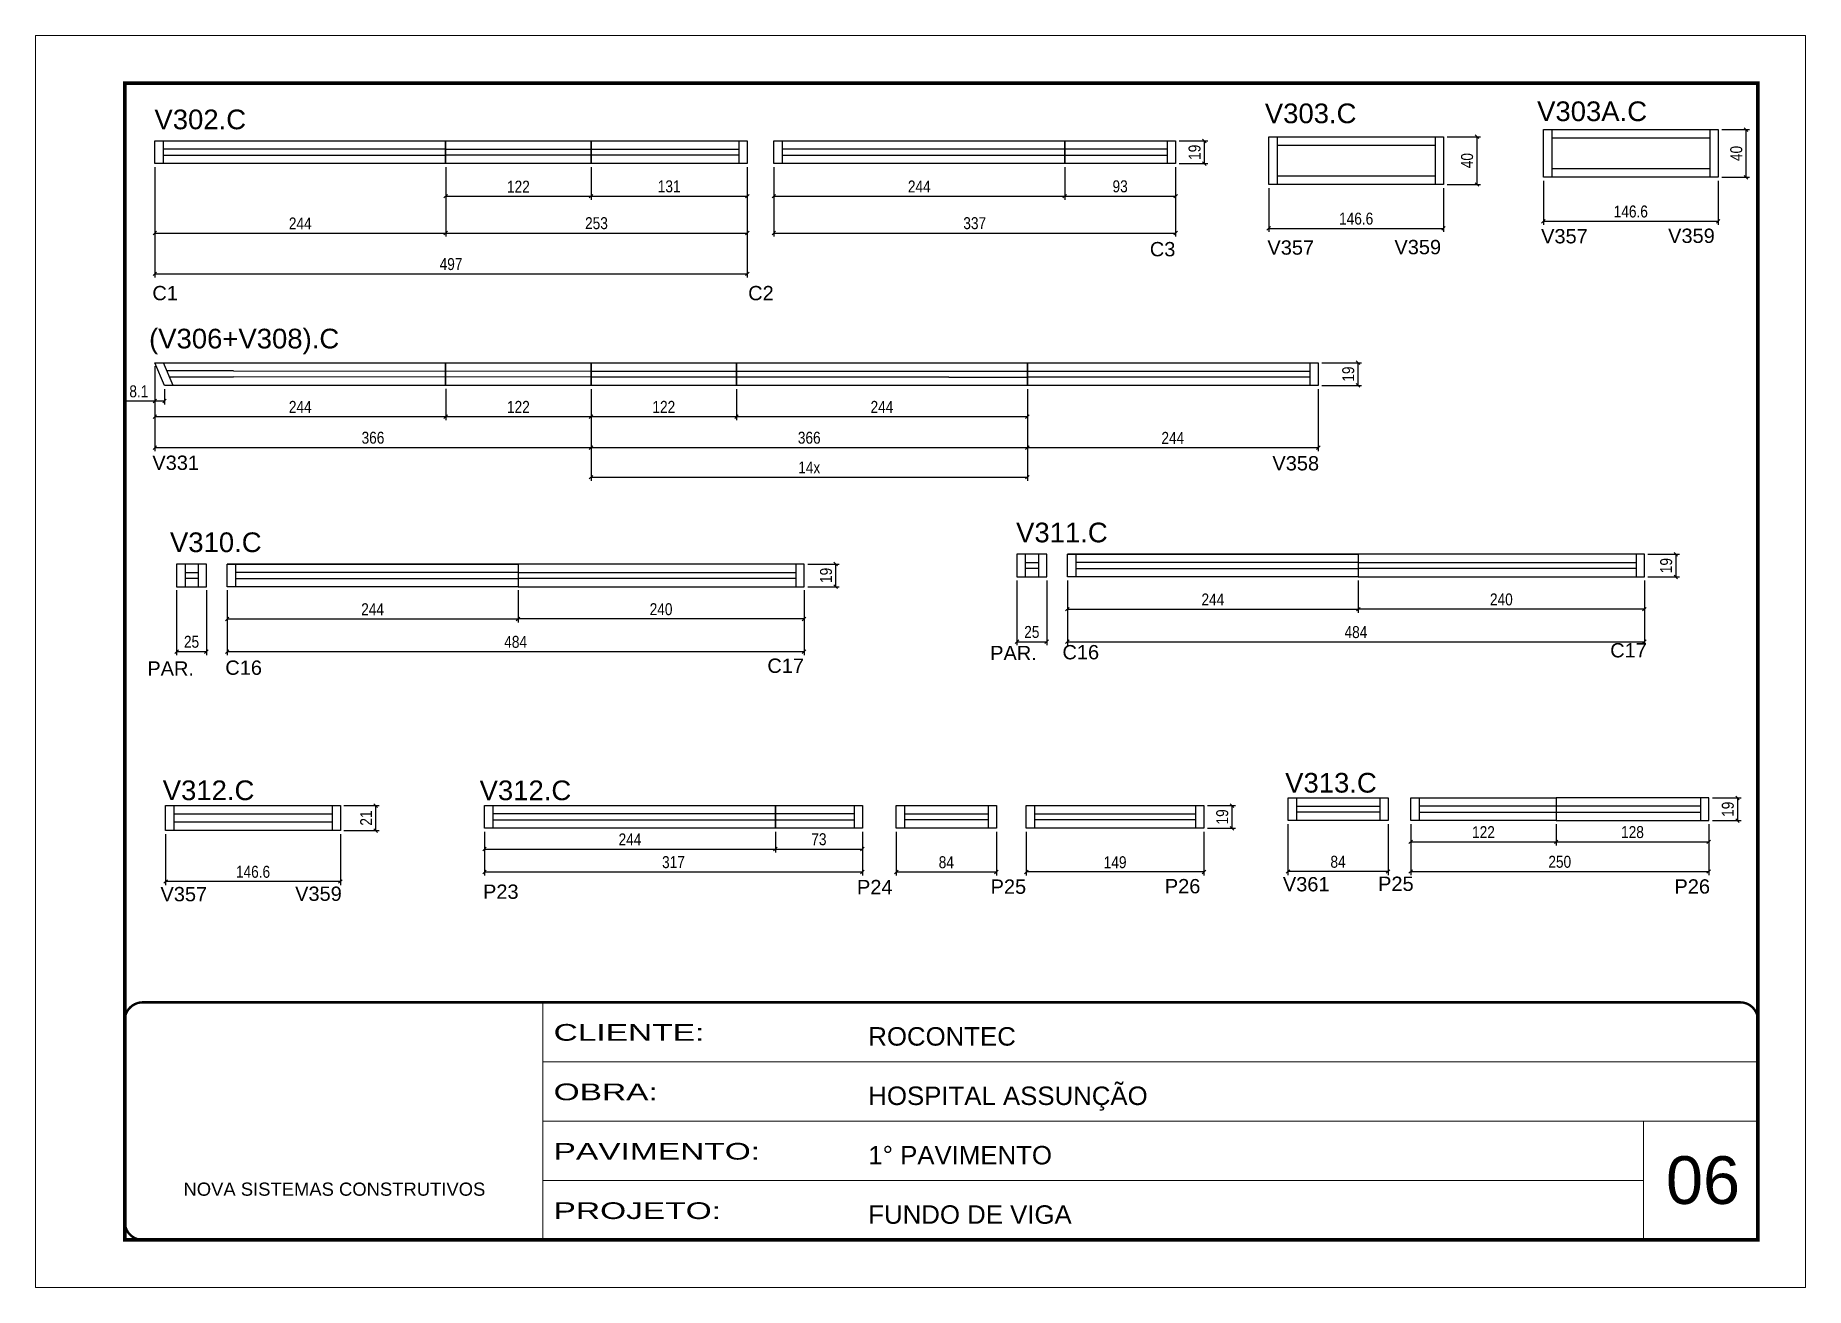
# Model space of a CAD drawing. Extents: x 3090 to 9343, y 762 to 5258.
# Drawn here: x 4688 to 6173, y 3059 to 4109 of the extents above; entities that cross this region are included whole.
import ezdxf

# ---------------------------------------------------------------- set-up
doc = ezdxf.new("R2010")
doc.units = 0
doc.linetypes.add('CONTINUO', pattern=[0])
doc.linetypes.add('DASHED', pattern=[0.75, 0.5, -0.25])
doc.layers.add('00 - FELIPE', color=2, linetype='Continuous', plot=False)
for name, color, linetype in [('5', 5, 'Continuous'), ('COTA', 241, 'Continuous'), ('NOMENCLATURA', 7, 'Continuous'), ('Painéis', 200, 'Continuous'), ('SARR_2.2x7', 40, 'Continuous')]:
    doc.layers.add(name, color=color, linetype=linetype)
for name, color, linetype, lineweight in [('CARIMBO', 255, 'Continuous', 9), ('Escoras', 2, 'Continuous', 25), ('Folhas', 255, 'Continuous', 9), ('Romaneio', 3, 'Continuous', 13), ('SARRAFO DE PRESSAO', 251, 'DASHED', 9)]:
    doc.layers.add(name, color=color, linetype=linetype, lineweight=lineweight)
doc.styles.add('ARIAL', font='arial.ttf')
doc.styles.add('COTA TECNICA', font='techl___.ttf', dxfattribs={"height": 10})
doc.styles.add('COTA TECNICA-50', font='techl___.ttf', dxfattribs={"height": 10})
doc.styles.get("Standard").update_dxf_attribs({"font": 'arial.ttf'})
doc.styles.add('Tecnologia', font='')
doc.styles.get('Tecnologia').set_extended_font_data('Forgotten Futurist')
doc.dimstyles.new('COTA PAINEL-50', dxfattribs={"dimtxt": 10, "dimasz": 3, "dimexe": 3, "dimexo": 3, "dimgap": 3, "dimtad": 1, "dimdec": 1, "dimzin": 12, "dimdsep": 46, "dimtxsty": 'COTA TECNICA-50', "dimblk1": 'OBLIQUE', "dimblk2": 'OBLIQUE', "dimsah": 1, "dimcen": 0.9, "dimclrd": 4, "dimclre": 4, "dimclrt": 240, "dimadec": 1, "dimazin": 3, "dimtfac": 1, "dimtdec": 1, "dimtmove": 0, "dimatfit": 3, "dimfxl": 1, "dimtolj": 1, "dimtzin": 12, "dimarcsym": 0})
doc.dimstyles.new('PAINEL', dxfattribs={"dimtxt": 10, "dimasz": 3, "dimexe": 3, "dimexo": 3, "dimgap": 3, "dimtad": 1, "dimdec": 1, "dimzin": 12, "dimdsep": 46, "dimtxsty": 'COTA TECNICA', "dimblk1": 'OBLIQUE', "dimblk2": 'OBLIQUE', "dimsah": 1, "dimcen": 0.9, "dimclrd": 4, "dimclre": 4, "dimclrt": 240, "dimadec": 1, "dimazin": 3, "dimtfac": 1, "dimtdec": 1, "dimtmove": 0, "dimatfit": 3, "dimfxl": 1, "dimtolj": 1, "dimtzin": 12, "dimarcsym": 0})

msp = doc.modelspace()

# ---------------------------------------------------------------- texts
at = {"layer": '5', "linetype": 'Continuous'}
for s, p in [('C3', (5623.32, 3923.87)), ('V357', (5721.96, 3925.26)), ('V359', (5828.5, 3925.62)), ('V357', (5951.55, 3934.73)), ('V359', (6058.1, 3935.09)), ('C1', (4786.54, 3887.03)), ('C2', (5286.37, 3887.03)), ('V331', (4786.54, 3744.77)), ('V358', (5726.14, 3744.33)), ('PAR.', (5489.39, 3585.22)), ('C16', (5550.02, 3585.91)), ('C17', (6009.52, 3587.54)), ('PAR.', (4782.33, 3572.24)), ('C16', (4847.73, 3572.93)), ('C17', (5302.46, 3574.57)), ('P24', (5377.65, 3388.96)), ('P25', (5489.74, 3389.31)), ('P26', (5635.88, 3389.71)), ('V361', (5734.93, 3391.35)), ('P25', (5814.8, 3391.72)), ('P26', (6063.41, 3389.48)), ('V357', (4793.35, 3383.03)), ('V359', (4906.31, 3383.39)), ('P23', (5063.92, 3385.1))]:
    msp.add_text(s, height=12, rotation=359.99996, dxfattribs=at).set_placement(p)
at = {"layer": 'CARIMBO', "style": 'ARIAL'}
msp.add_text('06', height=40, dxfattribs=at).set_placement((6056.29, 3129.25))
at = {"layer": 'NOMENCLATURA', "linetype": 'Continuous'}
for s, p in [('V302.C', (4788.29, 4030.41)), ('V303.C', (5719.78, 4035.49)), ('V303A.C', (5948.2, 4037.25)), ('(V306+V308).C', (4783.78, 3846.63)), ('V311.C', (5511.12, 3684.04)), ('V310.C', (4801.31, 3675.84)), ('V313.C', (5736.84, 3474.17)), ('V312.C', (4795.25, 3467.85)), ('V312.C', (5061.06, 3467.81))]:
    msp.add_text(s, height=16.5, dxfattribs=at).set_placement(p)

# ---------------------------------------------------------------- blocks, each defined once
blk = doc.blocks.new('9999999999')
at = {"color": 30, "linetype": 'CONTINUO'}
for p, q in [((98564.6, 34230.2), (98564.6, 34429.4)), ((98564.6, 34379.6), (99584, 34379.6)), ((98564.6, 34329.8), (99488, 34329.8)), ((99584, 34329.8), (99488, 34329.8)), ((99488, 34329.8), (99488, 34230.2)), ((98564.6, 34280), (99488, 34280))]:
    blk.add_line(p, q, dxfattribs=at)
at = {"color": 30, "linetype": 'CONTINUO', "const_width": 2}
blk.add_lwpolyline([(99584, 34230.2), (99584, 34414.4, 0.414214), (99569, 34429.4), (98229, 34429.4, 0.414214), (98214, 34414.4), (98214, 34245.2, 0.414214), (98229, 34230.2), (99584, 34230.2)], format="xyb", dxfattribs=at)
at = {"layer": 'Folhas'}
blk.add_lwpolyline([(98139, 34190.2), (99624, 34190.2), (99624, 35240.2), (98139, 35240.2)], close=True, dxfattribs=at)
at = {"layer": 'Folhas', "color": 30, "const_width": 3}
blk.add_lwpolyline([(98214, 34230.2), (99584, 34230.2), (99584, 35200.2), (98214, 35200.2)], close=True, dxfattribs=at)
at = {"color": 7, "linetype": 'Continuous', "ltscale": 5, "style": 'ARIAL'}
for s, height, p in [('ROCONTEC', 15.48, (98837.7, 34393.1)), ('HOSPITAL ASSUNÇÃO', 15.483, (98837.7, 34343.3)), ('1° PAVIMENTO', 15.483, (98837.7, 34293.5)), ('NOVA SISTEMAS CONSTRUTIVOS', 11.059, (98263.2, 34267.2)), ('FUNDO DE VIGA', 15.483, (98837.7, 34243.7))]:
    blk.add_text(s, height=height, dxfattribs=at).set_placement(p)
at = {"layer": 'Folhas', "color": 7, "style": 'Tecnologia', "width": 1.5}
for s, p in [('CLIENTE:', (98573.7, 34397.2)), ('OBRA:', (98573.7, 34347.3)), ('PAVIMENTO:', (98573.7, 34297.5)), ('PROJETO:', (98573.7, 34247.7))]:
    blk.add_text(s, height=14, dxfattribs=at).set_placement(p)
blk = doc.blocks.new('_Oblique')
at = {"color": 0, "linetype": 'ByBlock', "lineweight": -2}
blk.add_line((-0.5, -0.5), (0.5, 0.5), dxfattribs=at)
blk = doc.blocks.new('*D256')
at = {"layer": 'COTA', "color": 4, "linetype": 'ByBlock', "lineweight": -2, "transparency": 16777216}
for p, q in [((5093.3, 3643.8), (5093.3, 3616.8)), ((5333.3, 3643.8), (5333.3, 3616.8)), ((5333.3, 3619.8), (5093.3, 3619.8))]:
    blk.add_line(p, q, dxfattribs=at)
at = {"layer": 'Defpoints', "color": 0, "linetype": 'ByBlock', "transparency": 16777216}
for p in [(5093.3, 3646.8), (5333.3, 3646.8), (5093.3, 3619.8)]:
    blk.add_point(p, dxfattribs=at)
at = {"layer": 'COTA', "color": 4, "linetype": 'ByBlock', "lineweight": -2, "transparency": 16777216, "xscale": 3, "yscale": 3, "zscale": 3, "rotation": 180}
blk.add_blockref('_Oblique', (5093.3, 3619.8), dxfattribs=at)
at = {"layer": 'COTA', "color": 4, "linetype": 'ByBlock', "lineweight": -2, "transparency": 16777216, "xscale": 3, "yscale": 3, "zscale": 3}
blk.add_blockref('_Oblique', (5333.3, 3619.8), dxfattribs=at)
at = {"layer": 'COTA', "color": 240, "linetype": 'ByBlock', "transparency": 16777216, "insert": (5213.3, 3627.9), "char_height": 10, "attachment_point": 5, "style": 'COTA TECNICA-50'}
blk.add_mtext('\\A1;240', dxfattribs=at)
blk = doc.blocks.new('*D257')
at = {"layer": 'COTA', "color": 4, "linetype": 'ByBlock', "lineweight": -2, "transparency": 16777216}
for p, q in [((4849.3, 3643.8), (4849.3, 3616.8)), ((5093.3, 3643.8), (5093.3, 3616.8)), ((4849.3, 3619.8), (5093.3, 3619.8))]:
    blk.add_line(p, q, dxfattribs=at)
at = {"layer": 'Defpoints', "color": 0, "linetype": 'ByBlock', "transparency": 16777216}
for p in [(4849.3, 3646.8), (5093.3, 3646.8), (5093.3, 3619.8)]:
    blk.add_point(p, dxfattribs=at)
at = {"layer": 'COTA', "color": 4, "linetype": 'ByBlock', "lineweight": -2, "transparency": 16777216, "xscale": 3, "yscale": 3, "zscale": 3, "rotation": 180}
blk.add_blockref('_Oblique', (4849.3, 3619.8), dxfattribs=at)
at = {"layer": 'COTA', "color": 4, "linetype": 'ByBlock', "lineweight": -2, "transparency": 16777216, "xscale": 3, "yscale": 3, "zscale": 3}
blk.add_blockref('_Oblique', (5093.3, 3619.8), dxfattribs=at)
at = {"layer": 'COTA', "color": 240, "linetype": 'ByBlock', "transparency": 16777216, "insert": (4971.3, 3627.9), "char_height": 10, "attachment_point": 5, "style": 'COTA TECNICA-50'}
blk.add_mtext('\\A1;244', dxfattribs=at)
blk = doc.blocks.new('*D258')
at = {"layer": 'Defpoints', "color": 0, "linetype": 'ByBlock', "transparency": 16777216}
for p in [(5333.3, 3665.8), (5333.3, 3646.8), (5359.7, 3646.8)]:
    blk.add_point(p, dxfattribs=at)
at = {"layer": 'Romaneio', "color": 4, "linetype": 'ByBlock', "lineweight": -2, "transparency": 16777216}
for p, q in [((5336.3, 3665.8), (5362.7, 3665.8)), ((5359.7, 3665.8), (5359.7, 3646.8)), ((5336.3, 3646.8), (5362.7, 3646.8))]:
    blk.add_line(p, q, dxfattribs=at)
at = {"layer": 'Romaneio', "color": 4, "linetype": 'ByBlock', "lineweight": -2, "transparency": 16777216, "xscale": 3, "yscale": 3, "zscale": 3}
for p, rotation in [((5359.7, 3665.8), 90), ((5359.7, 3646.8), 270)]:
    blk.add_blockref('_Oblique', p, dxfattribs=dict(at, rotation=rotation))
at = {"layer": 'Romaneio', "color": 240, "linetype": 'ByBlock', "transparency": 16777216, "insert": (5351.7, 3656.3), "char_height": 10, "attachment_point": 5, "rotation": 90, "style": 'COTA TECNICA-50'}
blk.add_mtext('\\A1;19', dxfattribs=at)
blk = doc.blocks.new('*D259')
at = {"layer": 'COTA', "color": 4, "linetype": 'ByBlock', "lineweight": -2, "transparency": 16777216}
for p, q in [((5798.2, 3652), (5798.2, 3625)), ((6038.2, 3652), (6038.2, 3625)), ((6038.2, 3628), (5798.2, 3628))]:
    blk.add_line(p, q, dxfattribs=at)
at = {"layer": 'Defpoints', "color": 0, "linetype": 'ByBlock', "transparency": 16777216}
for p in [(5798.2, 3655), (6038.2, 3655), (5798.2, 3628)]:
    blk.add_point(p, dxfattribs=at)
at = {"layer": 'COTA', "color": 4, "linetype": 'ByBlock', "lineweight": -2, "transparency": 16777216, "xscale": 3, "yscale": 3, "zscale": 3, "rotation": 180}
blk.add_blockref('_Oblique', (5798.2, 3628), dxfattribs=at)
at = {"layer": 'COTA', "color": 4, "linetype": 'ByBlock', "lineweight": -2, "transparency": 16777216, "xscale": 3, "yscale": 3, "zscale": 3}
blk.add_blockref('_Oblique', (6038.2, 3628), dxfattribs=at)
at = {"layer": 'COTA', "color": 240, "linetype": 'ByBlock', "transparency": 16777216, "insert": (5918.2, 3636.1), "char_height": 10, "attachment_point": 5, "style": 'COTA TECNICA-50'}
blk.add_mtext('\\A1;240', dxfattribs=at)
blk = doc.blocks.new('*D260')
at = {"layer": 'COTA', "color": 4, "linetype": 'ByBlock', "lineweight": -2, "transparency": 16777216}
for p, q in [((5554.2, 3652), (5554.2, 3625)), ((5798.2, 3652), (5798.2, 3625)), ((5554.2, 3628), (5798.2, 3628))]:
    blk.add_line(p, q, dxfattribs=at)
at = {"layer": 'Defpoints', "color": 0, "linetype": 'ByBlock', "transparency": 16777216}
for p in [(5554.2, 3655), (5798.2, 3655), (5798.2, 3628)]:
    blk.add_point(p, dxfattribs=at)
at = {"layer": 'COTA', "color": 4, "linetype": 'ByBlock', "lineweight": -2, "transparency": 16777216, "xscale": 3, "yscale": 3, "zscale": 3, "rotation": 180}
blk.add_blockref('_Oblique', (5554.2, 3628), dxfattribs=at)
at = {"layer": 'COTA', "color": 4, "linetype": 'ByBlock', "lineweight": -2, "transparency": 16777216, "xscale": 3, "yscale": 3, "zscale": 3}
blk.add_blockref('_Oblique', (5798.2, 3628), dxfattribs=at)
at = {"layer": 'COTA', "color": 240, "linetype": 'ByBlock', "transparency": 16777216, "insert": (5676.2, 3636.1), "char_height": 10, "attachment_point": 5, "style": 'COTA TECNICA-50'}
blk.add_mtext('\\A1;244', dxfattribs=at)
blk = doc.blocks.new('*D261')
at = {"layer": 'Defpoints', "color": 0, "linetype": 'ByBlock', "transparency": 16777216}
for p in [(6038.2, 3674), (6038.2, 3655), (6064.6, 3655)]:
    blk.add_point(p, dxfattribs=at)
at = {"layer": 'Romaneio', "color": 4, "linetype": 'ByBlock', "lineweight": -2, "transparency": 16777216}
for p, q in [((6041.2, 3674), (6067.6, 3674)), ((6064.6, 3674), (6064.6, 3655)), ((6041.2, 3655), (6067.6, 3655))]:
    blk.add_line(p, q, dxfattribs=at)
at = {"layer": 'Romaneio', "color": 4, "linetype": 'ByBlock', "lineweight": -2, "transparency": 16777216, "xscale": 3, "yscale": 3, "zscale": 3}
for p, rotation in [((6064.6, 3674), 90), ((6064.6, 3655), 270)]:
    blk.add_blockref('_Oblique', p, dxfattribs=dict(at, rotation=rotation))
at = {"layer": 'Romaneio', "color": 240, "linetype": 'ByBlock', "transparency": 16777216, "insert": (6056.5, 3664.5), "char_height": 10, "attachment_point": 5, "rotation": 90, "style": 'COTA TECNICA-50'}
blk.add_mtext('\\A1;19', dxfattribs=at)
blk = doc.blocks.new('*D207')
at = {"layer": 'Defpoints', "color": 0, "linetype": 'ByBlock', "transparency": 16777216}
for p in [(4849.3, 3646.8), (5333.3, 3646.8), (5333.3, 3592.4)]:
    blk.add_point(p, dxfattribs=at)
at = {"layer": 'Romaneio', "color": 4, "linetype": 'ByBlock', "lineweight": -2, "transparency": 16777216}
for p, q in [((4849.3, 3643.8), (4849.3, 3589.4)), ((5333.3, 3643.8), (5333.3, 3589.4)), ((4849.3, 3592.4), (5333.3, 3592.4))]:
    blk.add_line(p, q, dxfattribs=at)
at = {"layer": 'Romaneio', "color": 4, "linetype": 'ByBlock', "lineweight": -2, "transparency": 16777216, "xscale": 3, "yscale": 3, "zscale": 3, "rotation": 180}
blk.add_blockref('_Oblique', (4849.3, 3592.4), dxfattribs=at)
at = {"layer": 'Romaneio', "color": 4, "linetype": 'ByBlock', "lineweight": -2, "transparency": 16777216, "xscale": 3, "yscale": 3, "zscale": 3}
blk.add_blockref('_Oblique', (5333.3, 3592.4), dxfattribs=at)
at = {"layer": 'Romaneio', "color": 240, "linetype": 'ByBlock', "transparency": 16777216, "insert": (5091.3, 3600.5), "char_height": 10, "attachment_point": 5, "style": 'COTA TECNICA-50'}
blk.add_mtext('\\A1;484', dxfattribs=at)
blk = doc.blocks.new('*D31')
at = {"layer": 'Defpoints', "color": 0, "linetype": 'ByBlock', "transparency": 16777216}
for p in [(5554.2, 3655), (6038.2, 3655), (6038.2, 3600.7)]:
    blk.add_point(p, dxfattribs=at)
at = {"layer": 'Romaneio', "color": 4, "linetype": 'ByBlock', "lineweight": -2, "transparency": 16777216}
for p, q in [((5554.2, 3652), (5554.2, 3597.7)), ((6038.2, 3652), (6038.2, 3597.7)), ((5554.2, 3600.7), (6038.2, 3600.7))]:
    blk.add_line(p, q, dxfattribs=at)
at = {"layer": 'Romaneio', "color": 4, "linetype": 'ByBlock', "lineweight": -2, "transparency": 16777216, "xscale": 3, "yscale": 3, "zscale": 3, "rotation": 180}
blk.add_blockref('_Oblique', (5554.2, 3600.7), dxfattribs=at)
at = {"layer": 'Romaneio', "color": 4, "linetype": 'ByBlock', "lineweight": -2, "transparency": 16777216, "xscale": 3, "yscale": 3, "zscale": 3}
blk.add_blockref('_Oblique', (6038.2, 3600.7), dxfattribs=at)
at = {"layer": 'Romaneio', "color": 240, "linetype": 'ByBlock', "transparency": 16777216, "insert": (5796.2, 3608.7), "char_height": 10, "attachment_point": 5, "style": 'COTA TECNICA-50'}
blk.add_mtext('\\A1;484', dxfattribs=at)
blk = doc.blocks.new('*D218')
at = {"layer": 'Defpoints', "color": 0, "linetype": 'ByBlock', "transparency": 16777216}
for p in [(5842.2, 3450.7), (6092.2, 3450.7), (6092.2, 3408)]:
    blk.add_point(p, dxfattribs=at)
at = {"layer": 'Romaneio', "color": 4, "linetype": 'ByBlock', "lineweight": -2, "transparency": 16777216}
for p, q in [((5842.2, 3447.7), (5842.2, 3405)), ((6092.2, 3447.7), (6092.2, 3405)), ((5842.2, 3408), (6092.2, 3408))]:
    blk.add_line(p, q, dxfattribs=at)
at = {"layer": 'Romaneio', "color": 4, "linetype": 'ByBlock', "lineweight": -2, "transparency": 16777216, "xscale": 3, "yscale": 3, "zscale": 3, "rotation": 180}
blk.add_blockref('_Oblique', (5842.2, 3408), dxfattribs=at)
at = {"layer": 'Romaneio', "color": 4, "linetype": 'ByBlock', "lineweight": -2, "transparency": 16777216, "xscale": 3, "yscale": 3, "zscale": 3}
blk.add_blockref('_Oblique', (6092.2, 3408), dxfattribs=at)
at = {"layer": 'Romaneio', "color": 240, "linetype": 'ByBlock', "transparency": 16777216, "insert": (5967.2, 3416.1), "char_height": 10, "attachment_point": 5, "style": 'COTA TECNICA-50'}
blk.add_mtext('\\A1;250', dxfattribs=at)
blk = doc.blocks.new('*D219')
at = {"layer": 'Defpoints', "color": 0, "linetype": 'ByBlock', "transparency": 16777216}
for p in [(5842.2, 3450.7), (5964.2, 3450.7), (5964.2, 3432.9)]:
    blk.add_point(p, dxfattribs=at)
at = {"layer": 'Romaneio', "color": 4, "linetype": 'ByBlock', "lineweight": -2, "transparency": 16777216}
for p, q in [((5842.2, 3447.7), (5842.2, 3429.9)), ((5964.2, 3447.7), (5964.2, 3429.9)), ((5842.2, 3432.9), (5964.2, 3432.9))]:
    blk.add_line(p, q, dxfattribs=at)
at = {"layer": 'Romaneio', "color": 4, "linetype": 'ByBlock', "lineweight": -2, "transparency": 16777216, "xscale": 3, "yscale": 3, "zscale": 3}
for p, rotation in [((5842.2, 3432.9), 180.0000727987055), ((5964.2, 3432.9), 7.279870543824064e-05)]:
    blk.add_blockref('_Oblique', p, dxfattribs=dict(at, rotation=rotation))
at = {"layer": 'Romaneio', "color": 240, "linetype": 'ByBlock', "transparency": 16777216, "insert": (5903.2, 3441), "char_height": 10, "attachment_point": 5, "rotation": 0.0001, "style": 'COTA TECNICA-50'}
blk.add_mtext('\\A1;122', dxfattribs=at)
blk = doc.blocks.new('*D220')
at = {"layer": 'Defpoints', "color": 0, "linetype": 'ByBlock', "transparency": 16777216}
for p in [(5964.2, 3450.7), (6092.2, 3450.7), (6092.2, 3432.9)]:
    blk.add_point(p, dxfattribs=at)
at = {"layer": 'Romaneio', "color": 4, "linetype": 'ByBlock', "lineweight": -2, "transparency": 16777216}
for p, q in [((5964.2, 3447.7), (5964.2, 3429.9)), ((6092.2, 3447.7), (6092.2, 3429.9)), ((5964.2, 3432.9), (6092.2, 3432.9))]:
    blk.add_line(p, q, dxfattribs=at)
at = {"layer": 'Romaneio', "color": 4, "linetype": 'ByBlock', "lineweight": -2, "transparency": 16777216, "xscale": 3, "yscale": 3, "zscale": 3, "rotation": 180}
blk.add_blockref('_Oblique', (5964.2, 3432.9), dxfattribs=at)
at = {"layer": 'Romaneio', "color": 4, "linetype": 'ByBlock', "lineweight": -2, "transparency": 16777216, "xscale": 3, "yscale": 3, "zscale": 3}
blk.add_blockref('_Oblique', (6092.2, 3432.9), dxfattribs=at)
at = {"layer": 'Romaneio', "color": 240, "linetype": 'ByBlock', "transparency": 16777216, "insert": (6028.2, 3441), "char_height": 10, "attachment_point": 5, "style": 'COTA TECNICA-50'}
blk.add_mtext('\\A1;128', dxfattribs=at)
blk = doc.blocks.new('*D224')
at = {"layer": 'Defpoints', "color": 0, "linetype": 'ByBlock', "transparency": 16777216}
for p in [(5739.2, 3450.7), (5823.2, 3450.7), (5739.2, 3408)]:
    blk.add_point(p, dxfattribs=at)
at = {"layer": 'Romaneio', "color": 4, "linetype": 'ByBlock', "lineweight": -2, "transparency": 16777216}
for p, q in [((5739.2, 3447.7), (5739.2, 3405)), ((5823.2, 3447.7), (5823.2, 3405)), ((5823.2, 3408), (5739.2, 3408))]:
    blk.add_line(p, q, dxfattribs=at)
at = {"layer": 'Romaneio', "color": 4, "linetype": 'ByBlock', "lineweight": -2, "transparency": 16777216, "xscale": 3, "yscale": 3, "zscale": 3}
for p, rotation in [((5739.2, 3408), 180.0000000217672), ((5823.2, 3408), 2.176722802005315e-08)]:
    blk.add_blockref('_Oblique', p, dxfattribs=dict(at, rotation=rotation))
at = {"layer": 'Romaneio', "color": 240, "linetype": 'ByBlock', "transparency": 16777216, "insert": (5781.2, 3416.1), "char_height": 10, "attachment_point": 5, "rotation": 0, "style": 'COTA TECNICA-50'}
blk.add_mtext('\\A1;84', dxfattribs=at)
blk = doc.blocks.new('*D225')
at = {"layer": 'Defpoints', "color": 0, "linetype": 'ByBlock', "transparency": 16777216}
for p in [(5065.2, 3444.3), (5382.2, 3444.3), (5382.2, 3407.6)]:
    blk.add_point(p, dxfattribs=at)
at = {"layer": 'Romaneio', "color": 4, "linetype": 'ByBlock', "lineweight": -2, "transparency": 16777216}
for p, q in [((5065.2, 3441.3), (5065.2, 3404.6)), ((5382.2, 3441.3), (5382.2, 3404.6)), ((5065.2, 3407.6), (5382.2, 3407.6))]:
    blk.add_line(p, q, dxfattribs=at)
at = {"layer": 'Romaneio', "color": 4, "linetype": 'ByBlock', "lineweight": -2, "transparency": 16777216, "xscale": 3, "yscale": 3, "zscale": 3, "rotation": 180}
blk.add_blockref('_Oblique', (5065.2, 3407.6), dxfattribs=at)
at = {"layer": 'Romaneio', "color": 4, "linetype": 'ByBlock', "lineweight": -2, "transparency": 16777216, "xscale": 3, "yscale": 3, "zscale": 3}
blk.add_blockref('_Oblique', (5382.2, 3407.6), dxfattribs=at)
at = {"layer": 'Romaneio', "color": 240, "linetype": 'ByBlock', "transparency": 16777216, "insert": (5223.7, 3415.8), "char_height": 10, "attachment_point": 5, "style": 'COTA TECNICA-50'}
blk.add_mtext('\\A1;317', dxfattribs=at)
blk = doc.blocks.new('*D226')
at = {"layer": 'Defpoints', "color": 0, "linetype": 'ByBlock', "transparency": 16777216}
for p in [(5065.2, 3444.3), (5309.2, 3444.3), (5309.2, 3426.8)]:
    blk.add_point(p, dxfattribs=at)
at = {"layer": 'Romaneio', "color": 4, "linetype": 'ByBlock', "lineweight": -2, "transparency": 16777216}
for p, q in [((5065.2, 3441.3), (5065.2, 3423.8)), ((5309.2, 3441.3), (5309.2, 3423.8)), ((5065.2, 3426.8), (5309.2, 3426.8))]:
    blk.add_line(p, q, dxfattribs=at)
at = {"layer": 'Romaneio', "color": 4, "linetype": 'ByBlock', "lineweight": -2, "transparency": 16777216, "xscale": 3, "yscale": 3, "zscale": 3, "rotation": 180}
blk.add_blockref('_Oblique', (5065.2, 3426.8), dxfattribs=at)
at = {"layer": 'Romaneio', "color": 4, "linetype": 'ByBlock', "lineweight": -2, "transparency": 16777216, "xscale": 3, "yscale": 3, "zscale": 3}
blk.add_blockref('_Oblique', (5309.2, 3426.8), dxfattribs=at)
at = {"layer": 'Romaneio', "color": 240, "linetype": 'ByBlock', "transparency": 16777216, "insert": (5187.2, 3434.9), "char_height": 10, "attachment_point": 5, "style": 'COTA TECNICA-50'}
blk.add_mtext('\\A1;244', dxfattribs=at)
blk = doc.blocks.new('*D227')
at = {"layer": 'Defpoints', "color": 0, "linetype": 'ByBlock', "transparency": 16777216}
for p in [(5309.2, 3444.3), (5382.2, 3444.3), (5382.2, 3426.8)]:
    blk.add_point(p, dxfattribs=at)
at = {"layer": 'Romaneio', "color": 4, "linetype": 'ByBlock', "lineweight": -2, "transparency": 16777216}
for p, q in [((5309.2, 3441.3), (5309.2, 3423.8)), ((5382.2, 3441.3), (5382.2, 3423.8)), ((5309.2, 3426.8), (5382.2, 3426.8))]:
    blk.add_line(p, q, dxfattribs=at)
at = {"layer": 'Romaneio', "color": 4, "linetype": 'ByBlock', "lineweight": -2, "transparency": 16777216, "xscale": 3, "yscale": 3, "zscale": 3, "rotation": 180}
blk.add_blockref('_Oblique', (5309.2, 3426.8), dxfattribs=at)
at = {"layer": 'Romaneio', "color": 4, "linetype": 'ByBlock', "lineweight": -2, "transparency": 16777216, "xscale": 3, "yscale": 3, "zscale": 3}
blk.add_blockref('_Oblique', (5382.2, 3426.8), dxfattribs=at)
at = {"layer": 'Romaneio', "color": 240, "linetype": 'ByBlock', "transparency": 16777216, "insert": (5345.7, 3435), "char_height": 10, "attachment_point": 5, "style": 'COTA TECNICA-50'}
blk.add_mtext('\\A1;73', dxfattribs=at)
blk = doc.blocks.new('*D228')
at = {"layer": 'Defpoints', "color": 0, "linetype": 'ByBlock', "transparency": 16777216}
for p in [(5410.6, 3444.3), (5494.6, 3444.3), (5494.6, 3407.6)]:
    blk.add_point(p, dxfattribs=at)
at = {"layer": 'Romaneio', "color": 4, "linetype": 'ByBlock', "lineweight": -2, "transparency": 16777216}
for p, q in [((5410.6, 3441.3), (5410.6, 3404.6)), ((5494.6, 3441.3), (5494.6, 3404.6)), ((5410.6, 3407.6), (5494.6, 3407.6))]:
    blk.add_line(p, q, dxfattribs=at)
at = {"layer": 'Romaneio', "color": 4, "linetype": 'ByBlock', "lineweight": -2, "transparency": 16777216, "xscale": 3, "yscale": 3, "zscale": 3, "rotation": 180}
blk.add_blockref('_Oblique', (5410.6, 3407.6), dxfattribs=at)
at = {"layer": 'Romaneio', "color": 4, "linetype": 'ByBlock', "lineweight": -2, "transparency": 16777216, "xscale": 3, "yscale": 3, "zscale": 3}
blk.add_blockref('_Oblique', (5494.6, 3407.6), dxfattribs=at)
at = {"layer": 'Romaneio', "color": 240, "linetype": 'ByBlock', "transparency": 16777216, "insert": (5452.6, 3415.7), "char_height": 10, "attachment_point": 5, "style": 'COTA TECNICA-50'}
blk.add_mtext('\\A1;84', dxfattribs=at)
blk = doc.blocks.new('*D229')
at = {"layer": 'Defpoints', "color": 0, "linetype": 'ByBlock', "transparency": 16777216}
for p in [(5519.7, 3444.3), (5668.7, 3444.3), (5519.7, 3407.6)]:
    blk.add_point(p, dxfattribs=at)
at = {"layer": 'Romaneio', "color": 4, "linetype": 'ByBlock', "lineweight": -2, "transparency": 16777216}
for p, q in [((5519.7, 3441.3), (5519.7, 3404.6)), ((5668.7, 3441.3), (5668.7, 3404.6)), ((5668.7, 3407.6), (5519.7, 3407.6))]:
    blk.add_line(p, q, dxfattribs=at)
at = {"layer": 'Romaneio', "color": 4, "linetype": 'ByBlock', "lineweight": -2, "transparency": 16777216, "xscale": 3, "yscale": 3, "zscale": 3, "rotation": 180}
blk.add_blockref('_Oblique', (5519.7, 3407.6), dxfattribs=at)
at = {"layer": 'Romaneio', "color": 4, "linetype": 'ByBlock', "lineweight": -2, "transparency": 16777216, "xscale": 3, "yscale": 3, "zscale": 3}
blk.add_blockref('_Oblique', (5668.7, 3407.6), dxfattribs=at)
at = {"layer": 'Romaneio', "color": 240, "linetype": 'ByBlock', "transparency": 16777216, "insert": (5594.2, 3415.7), "char_height": 10, "attachment_point": 5, "style": 'COTA TECNICA-50'}
blk.add_mtext('\\A1;149', dxfattribs=at)
blk = doc.blocks.new('*D165')
at = {"layer": 'Defpoints', "color": 0, "linetype": 'ByBlock', "transparency": 16777216}
for p in [(5668.7, 3463.3), (5668.7, 3444.3), (5692.2, 3444.3)]:
    blk.add_point(p, dxfattribs=at)
at = {"layer": 'Romaneio', "color": 4, "linetype": 'ByBlock', "lineweight": -2, "transparency": 16777216}
for p, q in [((5671.7, 3463.3), (5695.2, 3463.3)), ((5692.2, 3463.3), (5692.2, 3444.3)), ((5671.7, 3444.3), (5695.2, 3444.3))]:
    blk.add_line(p, q, dxfattribs=at)
at = {"layer": 'Romaneio', "color": 4, "linetype": 'ByBlock', "lineweight": -2, "transparency": 16777216, "xscale": 3, "yscale": 3, "zscale": 3}
for p, rotation in [((5692.2, 3463.3), 90), ((5692.2, 3444.3), 270)]:
    blk.add_blockref('_Oblique', p, dxfattribs=dict(at, rotation=rotation))
at = {"layer": 'Romaneio', "color": 240, "linetype": 'ByBlock', "transparency": 16777216, "insert": (5684.1, 3453.8), "char_height": 10, "attachment_point": 5, "rotation": 90, "style": 'COTA TECNICA-50'}
blk.add_mtext('\\A1;19', dxfattribs=at)
blk = doc.blocks.new('*D166')
at = {"layer": 'Defpoints', "color": 0, "linetype": 'ByBlock', "transparency": 16777216}
for p in [(6092.2, 3469.7), (6092.2, 3450.7), (6116.3, 3450.7)]:
    blk.add_point(p, dxfattribs=at)
at = {"layer": 'Romaneio', "color": 4, "linetype": 'ByBlock', "lineweight": -2, "transparency": 16777216}
for p, q in [((6095.2, 3469.7), (6119.3, 3469.7)), ((6116.3, 3469.7), (6116.3, 3450.7)), ((6095.2, 3450.7), (6119.3, 3450.7))]:
    blk.add_line(p, q, dxfattribs=at)
at = {"layer": 'Romaneio', "color": 4, "linetype": 'ByBlock', "lineweight": -2, "transparency": 16777216, "xscale": 3, "yscale": 3, "zscale": 3}
for p, rotation in [((6116.3, 3469.7), 90), ((6116.3, 3450.7), 270)]:
    blk.add_blockref('_Oblique', p, dxfattribs=dict(at, rotation=rotation))
at = {"layer": 'Romaneio', "color": 240, "linetype": 'ByBlock', "transparency": 16777216, "insert": (6108.2, 3460.2), "char_height": 10, "attachment_point": 5, "rotation": 90, "style": 'COTA TECNICA-50'}
blk.add_mtext('\\A1;19', dxfattribs=at)
blk = doc.blocks.new('*D12')
at = {"layer": 'Defpoints', "color": 0, "linetype": 'ByBlock', "transparency": 16777216}
for p in [(5723.1, 3984.1), (5869.7, 3984.1), (5869.7, 3947.3)]:
    blk.add_point(p, dxfattribs=at)
at = {"layer": 'Romaneio', "color": 4, "linetype": 'ByBlock', "lineweight": -2, "transparency": 16777216}
for p, q in [((5723.1, 3981.1), (5723.1, 3944.3)), ((5869.7, 3981.1), (5869.7, 3944.3)), ((5723.1, 3947.3), (5869.7, 3947.3))]:
    blk.add_line(p, q, dxfattribs=at)
at = {"layer": 'Romaneio', "color": 4, "linetype": 'ByBlock', "lineweight": -2, "transparency": 16777216, "xscale": 3, "yscale": 3, "zscale": 3, "rotation": 180}
blk.add_blockref('_Oblique', (5723.1, 3947.3), dxfattribs=at)
at = {"layer": 'Romaneio', "color": 4, "linetype": 'ByBlock', "lineweight": -2, "transparency": 16777216, "xscale": 3, "yscale": 3, "zscale": 3}
blk.add_blockref('_Oblique', (5869.7, 3947.3), dxfattribs=at)
at = {"layer": 'Romaneio', "color": 240, "linetype": 'ByBlock', "transparency": 16777216, "insert": (5796.4, 3955.4), "char_height": 10, "attachment_point": 5, "style": 'COTA TECNICA-50'}
blk.add_mtext('\\A1;146.6', dxfattribs=at)
blk = doc.blocks.new('*D13')
at = {"layer": 'Defpoints', "color": 0, "linetype": 'ByBlock', "transparency": 16777216}
for p in [(5953.5, 3990.1), (6100.1, 3990.1), (6100.1, 3953.3)]:
    blk.add_point(p, dxfattribs=at)
at = {"layer": 'Romaneio', "color": 4, "linetype": 'ByBlock', "lineweight": -2, "transparency": 16777216}
for p, q in [((5953.5, 3987.1), (5953.5, 3950.3)), ((6100.1, 3987.1), (6100.1, 3950.3)), ((5953.5, 3953.3), (6100.1, 3953.3))]:
    blk.add_line(p, q, dxfattribs=at)
at = {"layer": 'Romaneio', "color": 4, "linetype": 'ByBlock', "lineweight": -2, "transparency": 16777216, "xscale": 3, "yscale": 3, "zscale": 3, "rotation": 180}
blk.add_blockref('_Oblique', (5953.5, 3953.3), dxfattribs=at)
at = {"layer": 'Romaneio', "color": 4, "linetype": 'ByBlock', "lineweight": -2, "transparency": 16777216, "xscale": 3, "yscale": 3, "zscale": 3}
blk.add_blockref('_Oblique', (6100.1, 3953.3), dxfattribs=at)
at = {"layer": 'Romaneio', "color": 240, "linetype": 'ByBlock', "transparency": 16777216, "insert": (6026.8, 3961.4), "char_height": 10, "attachment_point": 5, "style": 'COTA TECNICA-50'}
blk.add_mtext('\\A1;146.6', dxfattribs=at)
blk = doc.blocks.new('*D167')
at = {"layer": 'Defpoints', "color": 0, "linetype": 'ByBlock', "transparency": 16777216}
for p in [(4788.6, 4001.6), (5285.6, 4001.6), (5285.6, 3909.2)]:
    blk.add_point(p, dxfattribs=at)
at = {"layer": 'Romaneio', "color": 4, "linetype": 'ByBlock', "lineweight": -2, "transparency": 16777216}
for p, q in [((4788.6, 3998.6), (4788.6, 3906.2)), ((5285.6, 3998.6), (5285.6, 3906.2)), ((4788.6, 3909.2), (5285.6, 3909.2))]:
    blk.add_line(p, q, dxfattribs=at)
at = {"layer": 'Romaneio', "color": 4, "linetype": 'ByBlock', "lineweight": -2, "transparency": 16777216, "xscale": 3, "yscale": 3, "zscale": 3, "rotation": 180}
blk.add_blockref('_Oblique', (4788.6, 3909.2), dxfattribs=at)
at = {"layer": 'Romaneio', "color": 4, "linetype": 'ByBlock', "lineweight": -2, "transparency": 16777216, "xscale": 3, "yscale": 3, "zscale": 3}
blk.add_blockref('_Oblique', (5285.6, 3909.2), dxfattribs=at)
at = {"layer": 'Romaneio', "color": 240, "linetype": 'ByBlock', "transparency": 16777216, "insert": (5037.1, 3917.3), "char_height": 10, "attachment_point": 5, "style": 'COTA TECNICA-50'}
blk.add_mtext('\\A1;497', dxfattribs=at)
blk = doc.blocks.new('*D168')
at = {"layer": 'Defpoints', "color": 0, "linetype": 'ByBlock', "transparency": 16777216}
for p in [(4788.6, 4001.6), (5032.6, 4001.6), (5032.6, 3943.4)]:
    blk.add_point(p, dxfattribs=at)
at = {"layer": 'Romaneio', "color": 4, "linetype": 'ByBlock', "lineweight": -2, "transparency": 16777216}
for p, q in [((4788.6, 3998.6), (4788.6, 3940.4)), ((5032.6, 3998.6), (5032.6, 3940.4)), ((4788.6, 3943.4), (5032.6, 3943.4))]:
    blk.add_line(p, q, dxfattribs=at)
at = {"layer": 'Romaneio', "color": 4, "linetype": 'ByBlock', "lineweight": -2, "transparency": 16777216, "xscale": 3, "yscale": 3, "zscale": 3, "rotation": 180}
blk.add_blockref('_Oblique', (4788.6, 3943.4), dxfattribs=at)
at = {"layer": 'Romaneio', "color": 4, "linetype": 'ByBlock', "lineweight": -2, "transparency": 16777216, "xscale": 3, "yscale": 3, "zscale": 3}
blk.add_blockref('_Oblique', (5032.6, 3943.4), dxfattribs=at)
at = {"layer": 'Romaneio', "color": 240, "linetype": 'ByBlock', "transparency": 16777216, "insert": (4910.6, 3951.4), "char_height": 10, "attachment_point": 5, "style": 'COTA TECNICA-50'}
blk.add_mtext('\\A1;244', dxfattribs=at)
blk = doc.blocks.new('*D14')
at = {"layer": 'Defpoints', "color": 0, "linetype": 'ByBlock', "transparency": 16777216}
for p in [(5032.6, 4001.6), (5285.6, 4001.6), (5285.6, 3943.4)]:
    blk.add_point(p, dxfattribs=at)
at = {"layer": 'Romaneio', "color": 4, "linetype": 'ByBlock', "lineweight": -2, "transparency": 16777216}
for p, q in [((5032.6, 3998.6), (5032.6, 3940.4)), ((5285.6, 3998.6), (5285.6, 3940.4)), ((5032.6, 3943.4), (5285.6, 3943.4))]:
    blk.add_line(p, q, dxfattribs=at)
at = {"layer": 'Romaneio', "color": 4, "linetype": 'ByBlock', "lineweight": -2, "transparency": 16777216, "xscale": 3, "yscale": 3, "zscale": 3, "rotation": 180}
blk.add_blockref('_Oblique', (5032.6, 3943.4), dxfattribs=at)
at = {"layer": 'Romaneio', "color": 4, "linetype": 'ByBlock', "lineweight": -2, "transparency": 16777216, "xscale": 3, "yscale": 3, "zscale": 3}
blk.add_blockref('_Oblique', (5285.6, 3943.4), dxfattribs=at)
at = {"layer": 'Romaneio', "color": 240, "linetype": 'ByBlock', "transparency": 16777216, "insert": (5159.1, 3951.6), "char_height": 10, "attachment_point": 5, "style": 'COTA TECNICA-50'}
blk.add_mtext('\\A1;253', dxfattribs=at)
blk = doc.blocks.new('*D15')
at = {"layer": 'Defpoints', "color": 0, "linetype": 'ByBlock', "transparency": 16777216}
for p in [(5154.6, 4001.6), (5285.6, 4001.6), (5285.6, 3974.3)]:
    blk.add_point(p, dxfattribs=at)
at = {"layer": 'Escoras', "color": 4, "linetype": 'ByBlock', "lineweight": -2, "transparency": 16777216}
for p, q in [((5154.6, 3998.6), (5154.6, 3971.3)), ((5285.6, 3998.6), (5285.6, 3971.3)), ((5154.6, 3974.3), (5285.6, 3974.3))]:
    blk.add_line(p, q, dxfattribs=at)
at = {"layer": 'Escoras', "color": 4, "linetype": 'ByBlock', "lineweight": -2, "transparency": 16777216, "xscale": 3, "yscale": 3, "zscale": 3, "rotation": 180}
blk.add_blockref('_Oblique', (5154.6, 3974.3), dxfattribs=at)
at = {"layer": 'Escoras', "color": 4, "linetype": 'ByBlock', "lineweight": -2, "transparency": 16777216, "xscale": 3, "yscale": 3, "zscale": 3}
blk.add_blockref('_Oblique', (5285.6, 3974.3), dxfattribs=at)
at = {"layer": 'Escoras', "color": 240, "linetype": 'ByBlock', "transparency": 16777216, "insert": (5220.1, 3982.5), "char_height": 10, "attachment_point": 5, "style": 'COTA TECNICA-50'}
blk.add_mtext('\\A1;131', dxfattribs=at)
blk = doc.blocks.new('*D169')
at = {"layer": 'Defpoints', "color": 0, "linetype": 'ByBlock', "transparency": 16777216}
for p in [(5307.9, 4001.6), (5644.9, 4001.6), (5644.9, 3943.4)]:
    blk.add_point(p, dxfattribs=at)
at = {"layer": 'Escoras', "color": 4, "linetype": 'ByBlock', "lineweight": -2, "transparency": 16777216}
for p, q in [((5307.9, 3998.6), (5307.9, 3940.4)), ((5644.9, 3998.6), (5644.9, 3940.4)), ((5307.9, 3943.4), (5644.9, 3943.4))]:
    blk.add_line(p, q, dxfattribs=at)
at = {"layer": 'Escoras', "color": 4, "linetype": 'ByBlock', "lineweight": -2, "transparency": 16777216, "xscale": 3, "yscale": 3, "zscale": 3, "rotation": 180}
blk.add_blockref('_Oblique', (5307.9, 3943.4), dxfattribs=at)
at = {"layer": 'Escoras', "color": 4, "linetype": 'ByBlock', "lineweight": -2, "transparency": 16777216, "xscale": 3, "yscale": 3, "zscale": 3}
blk.add_blockref('_Oblique', (5644.9, 3943.4), dxfattribs=at)
at = {"layer": 'Escoras', "color": 240, "linetype": 'ByBlock', "transparency": 16777216, "insert": (5476.4, 3951.6), "char_height": 10, "attachment_point": 5, "style": 'COTA TECNICA-50'}
blk.add_mtext('\\A1;337', dxfattribs=at)
blk = doc.blocks.new('*D16')
at = {"layer": 'Defpoints', "color": 0, "linetype": 'ByBlock', "transparency": 16777216}
for p in [(5307.9, 4001.6), (5551.9, 4001.6), (5551.9, 3974.3)]:
    blk.add_point(p, dxfattribs=at)
at = {"layer": 'Romaneio', "color": 4, "linetype": 'ByBlock', "lineweight": -2, "transparency": 16777216}
for p, q in [((5307.9, 3998.6), (5307.9, 3971.3)), ((5551.9, 3998.6), (5551.9, 3971.3)), ((5307.9, 3974.3), (5551.9, 3974.3))]:
    blk.add_line(p, q, dxfattribs=at)
at = {"layer": 'Romaneio', "color": 4, "linetype": 'ByBlock', "lineweight": -2, "transparency": 16777216, "xscale": 3, "yscale": 3, "zscale": 3, "rotation": 180}
blk.add_blockref('_Oblique', (5307.9, 3974.3), dxfattribs=at)
at = {"layer": 'Romaneio', "color": 4, "linetype": 'ByBlock', "lineweight": -2, "transparency": 16777216, "xscale": 3, "yscale": 3, "zscale": 3}
blk.add_blockref('_Oblique', (5551.9, 3974.3), dxfattribs=at)
at = {"layer": 'Romaneio', "color": 240, "linetype": 'ByBlock', "transparency": 16777216, "insert": (5429.9, 3982.4), "char_height": 10, "attachment_point": 5, "style": 'COTA TECNICA-50'}
blk.add_mtext('\\A1;244', dxfattribs=at)
blk = doc.blocks.new('*D17')
at = {"layer": 'Defpoints', "color": 0, "linetype": 'ByBlock', "transparency": 16777216}
for p in [(5551.9, 4001.6), (5644.9, 4001.6), (5644.9, 3974.3)]:
    blk.add_point(p, dxfattribs=at)
at = {"layer": 'Romaneio', "color": 4, "linetype": 'ByBlock', "lineweight": -2, "transparency": 16777216}
for p, q in [((5551.9, 3998.6), (5551.9, 3971.3)), ((5644.9, 3998.6), (5644.9, 3971.3)), ((5551.9, 3974.3), (5644.9, 3974.3))]:
    blk.add_line(p, q, dxfattribs=at)
at = {"layer": 'Romaneio', "color": 4, "linetype": 'ByBlock', "lineweight": -2, "transparency": 16777216, "xscale": 3, "yscale": 3, "zscale": 3}
for p, rotation in [((5551.9, 3974.3), 179.99724609143), ((5644.9, 3974.3), 359.99724609143)]:
    blk.add_blockref('_Oblique', p, dxfattribs=dict(at, rotation=rotation))
at = {"layer": 'Romaneio', "color": 240, "linetype": 'ByBlock', "transparency": 16777216, "insert": (5598.4, 3982.5), "char_height": 10, "attachment_point": 5, "rotation": 359.9972, "style": 'COTA TECNICA-50'}
blk.add_mtext('\\A1;93', dxfattribs=at)
blk = doc.blocks.new('*D18')
at = {"layer": 'Defpoints', "color": 0, "linetype": 'ByBlock', "transparency": 16777216}
for p in [(5644.9, 4020.6), (5644.9, 4001.6), (5669, 4001.6)]:
    blk.add_point(p, dxfattribs=at)
at = {"layer": 'Romaneio', "color": 4, "linetype": 'ByBlock', "lineweight": -2, "transparency": 16777216}
for p, q in [((5647.9, 4020.6), (5672, 4020.6)), ((5669, 4020.6), (5669, 4001.6)), ((5647.9, 4001.6), (5672, 4001.6))]:
    blk.add_line(p, q, dxfattribs=at)
at = {"layer": 'Romaneio', "color": 4, "linetype": 'ByBlock', "lineweight": -2, "transparency": 16777216, "xscale": 3, "yscale": 3, "zscale": 3}
for p, rotation in [((5669, 4020.6), 90), ((5669, 4001.6), 270)]:
    blk.add_blockref('_Oblique', p, dxfattribs=dict(at, rotation=rotation))
at = {"layer": 'Romaneio', "color": 240, "linetype": 'ByBlock', "transparency": 16777216, "insert": (5660.9, 4011.1), "char_height": 10, "attachment_point": 5, "rotation": 90, "style": 'COTA TECNICA-50'}
blk.add_mtext('\\A1;19', dxfattribs=at)
blk = doc.blocks.new('*D170')
at = {"layer": 'Defpoints', "color": 0, "linetype": 'ByBlock', "transparency": 16777216}
for p in [(5032.6, 4001.6), (5154.6, 4001.6), (5154.6, 3974.3)]:
    blk.add_point(p, dxfattribs=at)
at = {"layer": 'Escoras', "color": 4, "linetype": 'ByBlock', "lineweight": -2, "transparency": 16777216}
for p, q in [((5032.6, 3998.6), (5032.6, 3971.3)), ((5154.6, 3998.6), (5154.6, 3971.3)), ((5032.6, 3974.3), (5154.6, 3974.3))]:
    blk.add_line(p, q, dxfattribs=at)
at = {"layer": 'Escoras', "color": 4, "linetype": 'ByBlock', "lineweight": -2, "transparency": 16777216, "xscale": 3, "yscale": 3, "zscale": 3, "rotation": 180}
blk.add_blockref('_Oblique', (5032.6, 3974.3), dxfattribs=at)
at = {"layer": 'Escoras', "color": 4, "linetype": 'ByBlock', "lineweight": -2, "transparency": 16777216, "xscale": 3, "yscale": 3, "zscale": 3}
blk.add_blockref('_Oblique', (5154.6, 3974.3), dxfattribs=at)
at = {"layer": 'Escoras', "color": 240, "linetype": 'ByBlock', "transparency": 16777216, "insert": (5093.6, 3982.3), "char_height": 10, "attachment_point": 5, "style": 'COTA TECNICA-50'}
blk.add_mtext('\\A1;122', dxfattribs=at)
blk = doc.blocks.new('*D171')
at = {"layer": 'Defpoints', "color": 0, "linetype": 'ByBlock', "transparency": 16777216}
for p in [(5869.7, 4024.1), (5869.7, 3984.1), (5897.7, 3984.1)]:
    blk.add_point(p, dxfattribs=at)
at = {"layer": 'Escoras', "color": 4, "linetype": 'ByBlock', "lineweight": -2, "transparency": 16777216}
for p, q in [((5872.7, 4024.1), (5900.7, 4024.1)), ((5897.7, 4024.1), (5897.7, 3984.1)), ((5872.7, 3984.1), (5900.7, 3984.1))]:
    blk.add_line(p, q, dxfattribs=at)
at = {"layer": 'Escoras', "color": 4, "linetype": 'ByBlock', "lineweight": -2, "transparency": 16777216, "xscale": 3, "yscale": 3, "zscale": 3}
for p, rotation in [((5897.7, 4024.1), 90), ((5897.7, 3984.1), 270)]:
    blk.add_blockref('_Oblique', p, dxfattribs=dict(at, rotation=rotation))
at = {"layer": 'Escoras', "color": 240, "linetype": 'ByBlock', "transparency": 16777216, "insert": (5889.5, 4004.1), "char_height": 10, "attachment_point": 5, "rotation": 90, "style": 'COTA TECNICA-50'}
blk.add_mtext('\\A1;40', dxfattribs=at)
blk = doc.blocks.new('*D172')
at = {"layer": 'Defpoints', "color": 0, "linetype": 'ByBlock', "transparency": 16777216}
for p in [(6100.1, 4030.1), (6100.1, 3990.1), (6123.4, 3990.1)]:
    blk.add_point(p, dxfattribs=at)
at = {"layer": 'Escoras', "color": 4, "linetype": 'ByBlock', "lineweight": -2, "transparency": 16777216}
for p, q in [((6103.1, 4030.1), (6126.4, 4030.1)), ((6123.4, 4030.1), (6123.4, 3990.1)), ((6103.1, 3990.1), (6126.4, 3990.1))]:
    blk.add_line(p, q, dxfattribs=at)
at = {"layer": 'Escoras', "color": 4, "linetype": 'ByBlock', "lineweight": -2, "transparency": 16777216, "xscale": 3, "yscale": 3, "zscale": 3}
for p, rotation in [((6123.4, 4030.1), 90), ((6123.4, 3990.1), 270)]:
    blk.add_blockref('_Oblique', p, dxfattribs=dict(at, rotation=rotation))
at = {"layer": 'Escoras', "color": 240, "linetype": 'ByBlock', "transparency": 16777216, "insert": (6115.3, 4010.1), "char_height": 10, "attachment_point": 5, "rotation": 90, "style": 'COTA TECNICA-50'}
blk.add_mtext('\\A1;40', dxfattribs=at)
blk = doc.blocks.new('*D173')
at = {"layer": 'Defpoints', "color": 0, "linetype": 'ByBlock', "transparency": 16777216}
for p in [(4788.6, 3834.7), (5032.6, 3815.7), (5032.6, 3789.5)]:
    blk.add_point(p, dxfattribs=at)
at = {"layer": 'Escoras', "color": 4, "linetype": 'ByBlock', "lineweight": -2, "transparency": 16777216}
for p, q in [((4788.6, 3831.7), (4788.6, 3786.5)), ((5032.6, 3812.7), (5032.6, 3786.5)), ((4788.6, 3789.5), (5032.6, 3789.5))]:
    blk.add_line(p, q, dxfattribs=at)
at = {"layer": 'Escoras', "color": 4, "linetype": 'ByBlock', "lineweight": -2, "transparency": 16777216, "xscale": 3, "yscale": 3, "zscale": 3, "rotation": 180}
blk.add_blockref('_Oblique', (4788.6, 3789.5), dxfattribs=at)
at = {"layer": 'Escoras', "color": 4, "linetype": 'ByBlock', "lineweight": -2, "transparency": 16777216, "xscale": 3, "yscale": 3, "zscale": 3}
blk.add_blockref('_Oblique', (5032.6, 3789.5), dxfattribs=at)
at = {"layer": 'Escoras', "color": 240, "linetype": 'ByBlock', "transparency": 16777216, "insert": (4910.6, 3797.6), "char_height": 10, "attachment_point": 5, "style": 'COTA TECNICA-50'}
blk.add_mtext('\\A1;244', dxfattribs=at)
blk = doc.blocks.new('*D19')
at = {"layer": 'Defpoints', "color": 0, "linetype": 'ByBlock', "transparency": 16777216}
for p in [(5032.6, 3815.6), (5154.6, 3815.6), (5154.6, 3789.5)]:
    blk.add_point(p, dxfattribs=at)
at = {"layer": 'Romaneio', "color": 4, "linetype": 'ByBlock', "lineweight": -2, "transparency": 16777216}
for p, q in [((5032.6, 3812.6), (5032.6, 3786.5)), ((5154.6, 3812.6), (5154.6, 3786.5)), ((5032.6, 3789.5), (5154.6, 3789.5))]:
    blk.add_line(p, q, dxfattribs=at)
at = {"layer": 'Romaneio', "color": 4, "linetype": 'ByBlock', "lineweight": -2, "transparency": 16777216, "xscale": 3, "yscale": 3, "zscale": 3, "rotation": 180}
blk.add_blockref('_Oblique', (5032.6, 3789.5), dxfattribs=at)
at = {"layer": 'Romaneio', "color": 4, "linetype": 'ByBlock', "lineweight": -2, "transparency": 16777216, "xscale": 3, "yscale": 3, "zscale": 3}
blk.add_blockref('_Oblique', (5154.6, 3789.5), dxfattribs=at)
at = {"layer": 'Romaneio', "color": 240, "linetype": 'ByBlock', "transparency": 16777216, "insert": (5093.6, 3797.6), "char_height": 10, "attachment_point": 5, "style": 'COTA TECNICA-50'}
blk.add_mtext('\\A1;122', dxfattribs=at)
blk = doc.blocks.new('*D20')
at = {"layer": 'Defpoints', "color": 0, "linetype": 'ByBlock', "transparency": 16777216}
for p in [(5520.6, 3815.6), (5764.6, 3815.6), (5764.6, 3763.5)]:
    blk.add_point(p, dxfattribs=at)
at = {"layer": 'Escoras', "color": 4, "linetype": 'ByBlock', "lineweight": -2, "transparency": 16777216}
for p, q in [((5520.6, 3812.6), (5520.6, 3760.5)), ((5764.6, 3812.6), (5764.6, 3760.5)), ((5520.6, 3763.5), (5764.6, 3763.5))]:
    blk.add_line(p, q, dxfattribs=at)
at = {"layer": 'Escoras', "color": 4, "linetype": 'ByBlock', "lineweight": -2, "transparency": 16777216, "xscale": 3, "yscale": 3, "zscale": 3, "rotation": 180}
blk.add_blockref('_Oblique', (5520.6, 3763.5), dxfattribs=at)
at = {"layer": 'Escoras', "color": 4, "linetype": 'ByBlock', "lineweight": -2, "transparency": 16777216, "xscale": 3, "yscale": 3, "zscale": 3}
blk.add_blockref('_Oblique', (5764.6, 3763.5), dxfattribs=at)
at = {"layer": 'Escoras', "color": 240, "linetype": 'ByBlock', "transparency": 16777216, "insert": (5642.6, 3771.6), "char_height": 10, "attachment_point": 5, "style": 'COTA TECNICA-50'}
blk.add_mtext('\\A1;244', dxfattribs=at)
blk = doc.blocks.new('*D174')
at = {"layer": 'Defpoints', "color": 0, "linetype": 'ByBlock', "transparency": 16777216}
for p in [(5764.6, 3834.6), (5764.6, 3815.6), (5797.9, 3815.6)]:
    blk.add_point(p, dxfattribs=at)
at = {"layer": 'Escoras', "color": 4, "linetype": 'ByBlock', "lineweight": -2, "transparency": 16777216}
for p, q in [((5767.6, 3834.6), (5800.9, 3834.6)), ((5797.9, 3834.6), (5797.9, 3815.6)), ((5767.6, 3815.6), (5800.9, 3815.6))]:
    blk.add_line(p, q, dxfattribs=at)
at = {"layer": 'Escoras', "color": 4, "linetype": 'ByBlock', "lineweight": -2, "transparency": 16777216, "xscale": 3, "yscale": 3, "zscale": 3}
for p, rotation in [((5797.9, 3834.6), 90), ((5797.9, 3815.6), 270)]:
    blk.add_blockref('_Oblique', p, dxfattribs=dict(at, rotation=rotation))
at = {"layer": 'Escoras', "color": 240, "linetype": 'ByBlock', "transparency": 16777216, "insert": (5789.8, 3825.1), "char_height": 10, "attachment_point": 5, "rotation": 90, "style": 'COTA TECNICA-50'}
blk.add_mtext('\\A1;19', dxfattribs=at)
blk = doc.blocks.new('*D175')
at = {"layer": 'Defpoints', "color": 0, "linetype": 'ByBlock', "transparency": 16777216}
for p in [(5154.6, 3815.6), (5520.6, 3815.6), (5520.6, 3738.7)]:
    blk.add_point(p, dxfattribs=at)
at = {"layer": 'Escoras', "color": 4, "linetype": 'ByBlock', "lineweight": -2, "transparency": 16777216}
for p, q in [((5154.6, 3812.6), (5154.6, 3735.7)), ((5520.6, 3812.6), (5520.6, 3735.7)), ((5154.6, 3738.7), (5520.6, 3738.7))]:
    blk.add_line(p, q, dxfattribs=at)
at = {"layer": 'Escoras', "color": 4, "linetype": 'ByBlock', "lineweight": -2, "transparency": 16777216, "xscale": 3, "yscale": 3, "zscale": 3, "rotation": 180}
blk.add_blockref('_Oblique', (5154.6, 3738.7), dxfattribs=at)
at = {"layer": 'Escoras', "color": 4, "linetype": 'ByBlock', "lineweight": -2, "transparency": 16777216, "xscale": 3, "yscale": 3, "zscale": 3}
blk.add_blockref('_Oblique', (5520.6, 3738.7), dxfattribs=at)
at = {"layer": 'Escoras', "color": 240, "linetype": 'ByBlock', "transparency": 16777216, "insert": (5337.6, 3746.8), "char_height": 10, "attachment_point": 5, "style": 'COTA TECNICA-50'}
blk.add_mtext('\\A1;14x', dxfattribs=at)
blk = doc.blocks.new('*D189')
at = {"layer": 'COTA', "color": 4, "linetype": 'ByBlock', "lineweight": -2, "transparency": 16777216}
for p, q in [((4806.9, 3643.8), (4806.9, 3589.4)), ((4831.9, 3643.8), (4831.9, 3589.4)), ((4806.9, 3592.4), (4831.9, 3592.4))]:
    blk.add_line(p, q, dxfattribs=at)
at = {"layer": 'Defpoints', "color": 0, "linetype": 'ByBlock', "transparency": 16777216}
for p in [(4806.9, 3646.8), (4831.9, 3646.8), (4831.9, 3592.4)]:
    blk.add_point(p, dxfattribs=at)
at = {"layer": 'COTA', "color": 4, "linetype": 'ByBlock', "lineweight": -2, "transparency": 16777216, "xscale": 3, "yscale": 3, "zscale": 3, "rotation": 180}
blk.add_blockref('_Oblique', (4806.9, 3592.4), dxfattribs=at)
at = {"layer": 'COTA', "color": 4, "linetype": 'ByBlock', "lineweight": -2, "transparency": 16777216, "xscale": 3, "yscale": 3, "zscale": 3}
blk.add_blockref('_Oblique', (4831.9, 3592.4), dxfattribs=at)
at = {"layer": 'COTA', "color": 240, "linetype": 'ByBlock', "transparency": 16777216, "insert": (4819.4, 3600.6), "char_height": 10, "attachment_point": 5, "style": 'COTA TECNICA-50'}
blk.add_mtext('\\A1;25', dxfattribs=at)
blk = doc.blocks.new('*D190')
at = {"layer": 'COTA', "color": 4, "linetype": 'ByBlock', "lineweight": -2, "transparency": 16777216}
for p, q in [((5511.8, 3652), (5511.8, 3597.7)), ((5536.8, 3652), (5536.8, 3597.7)), ((5511.8, 3600.7), (5536.8, 3600.7))]:
    blk.add_line(p, q, dxfattribs=at)
at = {"layer": 'Defpoints', "color": 0, "linetype": 'ByBlock', "transparency": 16777216}
for p in [(5511.8, 3655), (5536.8, 3655), (5536.8, 3600.7)]:
    blk.add_point(p, dxfattribs=at)
at = {"layer": 'COTA', "color": 4, "linetype": 'ByBlock', "lineweight": -2, "transparency": 16777216, "xscale": 3, "yscale": 3, "zscale": 3, "rotation": 180}
blk.add_blockref('_Oblique', (5511.8, 3600.7), dxfattribs=at)
at = {"layer": 'COTA', "color": 4, "linetype": 'ByBlock', "lineweight": -2, "transparency": 16777216, "xscale": 3, "yscale": 3, "zscale": 3}
blk.add_blockref('_Oblique', (5536.8, 3600.7), dxfattribs=at)
at = {"layer": 'COTA', "color": 240, "linetype": 'ByBlock', "transparency": 16777216, "insert": (5524.3, 3608.8), "char_height": 10, "attachment_point": 5, "style": 'COTA TECNICA-50'}
blk.add_mtext('\\A1;25', dxfattribs=at)
blk = doc.blocks.new('*D394')
at = {"layer": 'Defpoints', "color": 0, "linetype": 'ByBlock', "transparency": 16777216}
for p in [(4797.7, 3442.3), (4944.3, 3442.3), (4797.7, 3399.6)]:
    blk.add_point(p, dxfattribs=at)
at = {"layer": 'Romaneio', "color": 4, "linetype": 'ByBlock', "lineweight": -2, "transparency": 16777216}
for p, q in [((4797.7, 3439.3), (4797.7, 3396.6)), ((4944.3, 3439.3), (4944.3, 3396.6)), ((4944.3, 3399.6), (4797.7, 3399.6))]:
    blk.add_line(p, q, dxfattribs=at)
at = {"layer": 'Romaneio', "color": 4, "linetype": 'ByBlock', "lineweight": -2, "transparency": 16777216, "xscale": 3, "yscale": 3, "zscale": 3}
for p, rotation in [((4797.7, 3399.6), 180.0000000124724), ((4944.3, 3399.6), 1.247234315826518e-08)]:
    blk.add_blockref('_Oblique', p, dxfattribs=dict(at, rotation=rotation))
at = {"layer": 'Romaneio', "color": 240, "linetype": 'ByBlock', "transparency": 16777216, "insert": (4871, 3407.7), "char_height": 10, "attachment_point": 5, "rotation": 0, "style": 'COTA TECNICA-50'}
blk.add_mtext('\\A1;146.6', dxfattribs=at)
blk = doc.blocks.new('*D395')
at = {"layer": 'Defpoints', "color": 0, "linetype": 'ByBlock', "transparency": 16777216}
for p in [(4944.3, 3463.3), (4973.9, 3463.3), (4944.3, 3442.3)]:
    blk.add_point(p, dxfattribs=at)
at = {"layer": 'Escoras', "color": 4, "linetype": 'ByBlock', "lineweight": -2, "transparency": 16777216}
for p, q in [((4947.3, 3463.3), (4976.9, 3463.3)), ((4973.9, 3442.3), (4973.9, 3463.3)), ((4947.3, 3442.3), (4976.9, 3442.3))]:
    blk.add_line(p, q, dxfattribs=at)
at = {"layer": 'Escoras', "color": 4, "linetype": 'ByBlock', "lineweight": -2, "transparency": 16777216, "xscale": 3, "yscale": 3, "zscale": 3}
for p, rotation in [((4973.9, 3463.3), 90), ((4973.9, 3442.3), 270)]:
    blk.add_blockref('_Oblique', p, dxfattribs=dict(at, rotation=rotation))
at = {"layer": 'Escoras', "color": 240, "linetype": 'ByBlock', "transparency": 16777216, "insert": (4965.9, 3452.8), "char_height": 10, "attachment_point": 5, "rotation": 90, "style": 'COTA TECNICA-50'}
blk.add_mtext('\\A1;21', dxfattribs=at)
blk = doc.blocks.new('*D443')
at = {"layer": 'Defpoints', "color": 0, "linetype": 'ByBlock', "transparency": 16777216}
for p in [(4788.6, 3834.7), (4788.6, 3802.5), (4796.7, 3815.6)]:
    blk.add_point(p, dxfattribs=at)
at = {"layer": 'Escoras', "color": 4, "linetype": 'ByBlock', "lineweight": -2, "transparency": 16777216}
for p, q in [((4788.6, 3831.7), (4788.6, 3799.5)), ((4788.6, 3802.5), (4764.8, 3802.5)), ((4796.7, 3802.5), (4788.6, 3802.5)), ((4796.7, 3812.6), (4796.7, 3799.5))]:
    blk.add_line(p, q, dxfattribs=at)
at = {"layer": 'Escoras', "color": 4, "linetype": 'ByBlock', "lineweight": -2, "transparency": 16777216, "xscale": 3, "yscale": 3, "zscale": 3, "rotation": 180}
blk.add_blockref('_Oblique', (4788.6, 3802.5), dxfattribs=at)
at = {"layer": 'Escoras', "color": 4, "linetype": 'ByBlock', "lineweight": -2, "transparency": 16777216, "xscale": 3, "yscale": 3, "zscale": 3}
blk.add_blockref('_Oblique', (4796.7, 3802.5), dxfattribs=at)
at = {"layer": 'Escoras', "color": 240, "linetype": 'ByBlock', "transparency": 16777216, "insert": (4775.2, 3810.6), "char_height": 10, "attachment_point": 5, "style": 'COTA TECNICA-50'}
blk.add_mtext('\\A1;8.1', dxfattribs=at)
blk = doc.blocks.new('*D456')
at = {"layer": '00 - FELIPE', "color": 4, "lineweight": -2, "transparency": 16777216}
for p, q in [((4788.6, 3831.7), (4788.6, 3760.5)), ((5154.6, 3812.6), (5154.6, 3760.5)), ((4788.6, 3763.5), (5154.6, 3763.5))]:
    blk.add_line(p, q, dxfattribs=at)
at = {"layer": 'Defpoints', "color": 0, "transparency": 16777216}
for p in [(4788.6, 3834.7), (5154.6, 3815.6), (5154.6, 3763.5)]:
    blk.add_point(p, dxfattribs=at)
at = {"layer": '00 - FELIPE', "color": 4, "lineweight": -2, "transparency": 16777216, "xscale": 3, "yscale": 3, "zscale": 3, "rotation": 180}
blk.add_blockref('_Oblique', (4788.6, 3763.5), dxfattribs=at)
at = {"layer": '00 - FELIPE', "color": 4, "lineweight": -2, "transparency": 16777216, "xscale": 3, "yscale": 3, "zscale": 3}
blk.add_blockref('_Oblique', (5154.6, 3763.5), dxfattribs=at)
at = {"layer": '00 - FELIPE', "color": 240, "transparency": 16777216, "insert": (4971.6, 3771.7), "char_height": 10, "attachment_point": 5, "style": 'COTA TECNICA'}
blk.add_mtext('\\A1;366', dxfattribs=at)
blk = doc.blocks.new('*D457')
at = {"layer": '00 - FELIPE', "color": 4, "lineweight": -2, "transparency": 16777216}
for p, q in [((5154.6, 3812.6), (5154.6, 3786.5)), ((5276.6, 3812.6), (5276.6, 3786.5)), ((5154.6, 3789.5), (5276.6, 3789.5))]:
    blk.add_line(p, q, dxfattribs=at)
at = {"layer": 'Defpoints', "color": 0, "transparency": 16777216}
for p in [(5154.6, 3815.6), (5276.6, 3815.6), (5276.6, 3789.5)]:
    blk.add_point(p, dxfattribs=at)
at = {"layer": '00 - FELIPE', "color": 4, "lineweight": -2, "transparency": 16777216, "xscale": 3, "yscale": 3, "zscale": 3, "rotation": 180}
blk.add_blockref('_Oblique', (5154.6, 3789.5), dxfattribs=at)
at = {"layer": '00 - FELIPE', "color": 4, "lineweight": -2, "transparency": 16777216, "xscale": 3, "yscale": 3, "zscale": 3}
blk.add_blockref('_Oblique', (5276.6, 3789.5), dxfattribs=at)
at = {"layer": '00 - FELIPE', "color": 240, "transparency": 16777216, "insert": (5215.6, 3797.6), "char_height": 10, "attachment_point": 5, "style": 'COTA TECNICA'}
blk.add_mtext('\\A1;122', dxfattribs=at)
blk = doc.blocks.new('*D458')
at = {"layer": '00 - FELIPE', "color": 4, "lineweight": -2, "transparency": 16777216}
for p, q in [((5276.6, 3812.6), (5276.6, 3786.5)), ((5520.6, 3812.6), (5520.6, 3786.5)), ((5276.6, 3789.5), (5520.6, 3789.5))]:
    blk.add_line(p, q, dxfattribs=at)
at = {"layer": 'Defpoints', "color": 0, "transparency": 16777216}
for p in [(5276.6, 3815.6), (5520.6, 3815.6), (5520.6, 3789.5)]:
    blk.add_point(p, dxfattribs=at)
at = {"layer": '00 - FELIPE', "color": 4, "lineweight": -2, "transparency": 16777216, "xscale": 3, "yscale": 3, "zscale": 3, "rotation": 180}
blk.add_blockref('_Oblique', (5276.6, 3789.5), dxfattribs=at)
at = {"layer": '00 - FELIPE', "color": 4, "lineweight": -2, "transparency": 16777216, "xscale": 3, "yscale": 3, "zscale": 3}
blk.add_blockref('_Oblique', (5520.6, 3789.5), dxfattribs=at)
at = {"layer": '00 - FELIPE', "color": 240, "transparency": 16777216, "insert": (5398.6, 3797.6), "char_height": 10, "attachment_point": 5, "style": 'COTA TECNICA'}
blk.add_mtext('\\A1;244', dxfattribs=at)
blk = doc.blocks.new('*D459')
at = {"layer": '00 - FELIPE', "color": 4, "lineweight": -2, "transparency": 16777216}
for p, q in [((5154.6, 3812.6), (5154.6, 3760.5)), ((5520.6, 3812.6), (5520.6, 3760.5)), ((5154.6, 3763.5), (5520.6, 3763.5))]:
    blk.add_line(p, q, dxfattribs=at)
at = {"layer": 'Defpoints', "color": 0, "transparency": 16777216}
for p in [(5154.6, 3815.6), (5520.6, 3815.6), (5520.6, 3763.5)]:
    blk.add_point(p, dxfattribs=at)
at = {"layer": '00 - FELIPE', "color": 4, "lineweight": -2, "transparency": 16777216, "xscale": 3, "yscale": 3, "zscale": 3, "rotation": 180}
blk.add_blockref('_Oblique', (5154.6, 3763.5), dxfattribs=at)
at = {"layer": '00 - FELIPE', "color": 4, "lineweight": -2, "transparency": 16777216, "xscale": 3, "yscale": 3, "zscale": 3}
blk.add_blockref('_Oblique', (5520.6, 3763.5), dxfattribs=at)
at = {"layer": '00 - FELIPE', "color": 240, "transparency": 16777216, "insert": (5337.6, 3771.7), "char_height": 10, "attachment_point": 5, "style": 'COTA TECNICA'}
blk.add_mtext('\\A1;366', dxfattribs=at)

# ---------------------------------------------------------------- dimensions: what is measured, and where the dimension line sits
at = {"layer": '00 - FELIPE'}
for base, p1, p2, picture, middle in [((5154.57, 3763.53), (4788.57, 3834.65), (5154.57, 3815.62), '*D456', (4971.57, 3771.75)), ((5276.57, 3789.49), (5154.57, 3815.62), (5276.57, 3815.62), '*D457', (5215.57, 3797.55)), ((5520.57, 3763.53), (5154.57, 3815.62), (5520.57, 3815.62), '*D459', (5337.57, 3771.75)), ((5520.57, 3789.49), (5276.57, 3815.62), (5520.57, 3815.62), '*D458', (5398.57, 3797.56))]:
    dim = msp.add_linear_dim(base=base, p1=p1, p2=p2, dimstyle='PAINEL', dxfattribs=at)
    dim.commit()
    dim.dimension.update_dxf_attribs({"geometry": picture, "text_midpoint": middle})
at = {"layer": 'COTA', "linetype": 'ByBlock'}
for base, p1, p2, picture, middle in [((5536.81, 3600.65), (5511.81, 3655.02), (5536.81, 3655.02), '*D190', (5524.31, 3608.76)), ((5798.2, 3627.99), (6038.2, 3655.02), (5798.2, 3655.02), '*D259', (5918.2, 3636.1)), ((4831.93, 3592.45), (4806.93, 3646.82), (4831.93, 3646.82), '*D189', (4819.43, 3600.56)), ((5093.31, 3619.79), (5333.31, 3646.82), (5093.31, 3646.82), '*D256', (5213.31, 3627.89))]:
    dim = msp.add_linear_dim(base=base, p1=p1, p2=p2, dimstyle='COTA PAINEL-50', override={"dimarcsym": 1}, dxfattribs=at)
    dim.commit()
    dim.dimension.update_dxf_attribs({"geometry": picture, "text_midpoint": middle})
for p1, p2, picture, middle in [((5554.2, 3655.02), (5798.2, 3655.02), '*D260', (5676.2, 3636.07)), ((4849.31, 3646.82), (5093.31, 3646.82), '*D257', (4971.31, 3627.86))]:
    dim = msp.add_aligned_dim(p1=p1, p2=p2, distance=-27.03, dimstyle='COTA PAINEL-50', override={"dimarcsym": 1}, dxfattribs=at)
    dim.commit()
    dim.dimension.update_dxf_attribs({"geometry": picture, "text_midpoint": middle})
at = {"layer": 'Escoras', "linetype": 'ByBlock'}
for base, p1, p2, picture, middle in [((5897.65, 3984.1), (5869.68, 4024.1), (5869.68, 3984.1), '*D171', (5889.55, 4004.1)), ((6123.43, 3990.11), (6100.09, 4030.11), (6100.09, 3990.11), '*D172', (6115.33, 4010.11)), ((5797.89, 3815.62), (5764.57, 3834.62), (5764.57, 3815.62), '*D174', (5789.81, 3825.12)), ((4973.95, 3463.34), (4944.25, 3442.34), (4944.25, 3463.34), '*D395', (4965.89, 3452.84))]:
    dim = msp.add_linear_dim(base=base, p1=p1, p2=p2, angle=90, dimstyle='COTA PAINEL-50', override={"dimarcsym": 1}, dxfattribs=at)
    dim.commit()
    dim.dimension.update_dxf_attribs({"geometry": picture, "text_midpoint": middle})
for base, p1, p2, picture, middle in [((5154.57, 3974.29), (5032.57, 4001.64), (5154.57, 4001.64), '*D170', (5093.57, 3982.34)), ((5285.57, 3974.29), (5154.57, 4001.64), (5285.57, 4001.64), '*D15', (5220.07, 3982.5)), ((5644.93, 3943.36), (5307.93, 4001.57), (5644.93, 4001.62), '*D169', (5476.43, 3951.57)), ((4788.57, 3802.46), (4796.71, 3815.62), (4788.57, 3834.65), '*D443', (4775.21, 3810.55)), ((5032.57, 3789.49), (4788.57, 3834.65), (5032.57, 3815.65), '*D173', (4910.57, 3797.56)), ((5764.57, 3763.53), (5520.57, 3815.62), (5764.57, 3815.62), '*D20', (5642.57, 3771.6))]:
    dim = msp.add_linear_dim(base=base, p1=p1, p2=p2, dimstyle='COTA PAINEL-50', override={"dimarcsym": 1}, dxfattribs=at)
    dim.commit()
    dim.dimension.update_dxf_attribs({"geometry": picture, "text_midpoint": middle})
dim = msp.add_linear_dim(base=(5520.57, 3738.74), p1=(5154.57, 3815.62), p2=(5520.57, 3815.62), text='14x', dimstyle='COTA PAINEL-50', override={"dimarcsym": 1}, dxfattribs=at)
dim.commit()
dim.dimension.update_dxf_attribs({"geometry": '*D175', "text_midpoint": (5337.57, 3746.82)})
at = {"layer": 'Romaneio', "linetype": 'ByBlock'}
for p1, p2, distance, picture, middle in [((5644.93, 4020.63), (5644.93, 4001.63), 24.03, '*D18', (5660.87, 4011.13)), ((4788.57, 4001.64), (5285.57, 4001.64), -92.46, '*D167', (5037.07, 3917.28)), ((4788.57, 4001.64), (5032.57, 4001.64), -58.28, '*D168', (4910.57, 3951.43)), ((5032.57, 4001.64), (5285.57, 4001.64), -58.28, '*D14', (5159.07, 3951.57)), ((5307.93, 4001.64), (5551.93, 4001.64), -27.35, '*D16', (5429.93, 3982.36)), ((5551.93, 4001.64), (5644.93, 4001.63), -27.35, '*D17', (5598.43, 3982.53)), ((5723.08, 3984.1), (5869.68, 3984.1), -36.77, '*D12', (5796.38, 3955.43)), ((5953.49, 3990.11), (6100.09, 3990.11), -36.77, '*D13', (6026.79, 3961.44)), ((5032.57, 3815.62), (5154.57, 3815.62), -26.13, '*D19', (5093.57, 3797.55)), ((5668.66, 3463.34), (5668.66, 3444.34), 23.54, '*D165', (5684.11, 3453.84)), ((6092.23, 3469.66), (6092.23, 3450.66), 24.03, '*D166', (6108.17, 3460.16)), ((5823.23, 3450.66), (5739.23, 3450.66), 42.7, '*D224', (5781.23, 3416.06)), ((5842.23, 3450.66), (6092.23, 3450.66), -42.7, '*D218', (5967.23, 3416.07)), ((5842.23, 3450.66), (5964.23, 3450.66), -17.77, '*D219', (5903.23, 3440.95)), ((5964.23, 3450.66), (6092.23, 3450.66), -17.77, '*D220', (6028.23, 3440.99)), ((4944.25, 3442.34), (4797.65, 3442.34), 42.7, '*D394', (4870.95, 3407.74)), ((5065.22, 3444.34), (5382.22, 3444.34), -36.77, '*D225', (5223.72, 3415.79)), ((5065.22, 3444.34), (5309.22, 3444.34), -17.55, '*D226', (5187.22, 3434.86)), ((5309.22, 3444.34), (5382.22, 3444.34), -17.55, '*D227', (5345.72, 3435.01)), ((5410.59, 3444.34), (5494.59, 3444.34), -36.77, '*D228', (5452.59, 3415.66)), ((5668.66, 3444.34), (5519.66, 3444.34), 36.77, '*D229', (5594.16, 3415.67))]:
    dim = msp.add_aligned_dim(p1=p1, p2=p2, distance=distance, dimstyle='COTA PAINEL-50', override={"dimarcsym": 1}, dxfattribs=at)
    dim.commit()
    dim.dimension.update_dxf_attribs({"geometry": picture, "text_midpoint": middle})
for base, p1, p2, picture, middle in [((6064.62, 3655.02), (6038.2, 3674.02), (6038.2, 3655.02), '*D261', (6056.54, 3664.52)), ((5359.74, 3646.82), (5333.31, 3665.82), (5333.31, 3646.82), '*D258', (5351.65, 3656.32))]:
    dim = msp.add_linear_dim(base=base, p1=p1, p2=p2, angle=90, dimstyle='COTA PAINEL-50', override={"dimarcsym": 1}, dxfattribs=at)
    dim.commit()
    dim.dimension.update_dxf_attribs({"geometry": picture, "text_midpoint": middle})
for base, p1, p2, picture, middle in [((6038.2, 3600.65), (5554.2, 3655.02), (6038.2, 3655.02), '*D31', (5796.2, 3608.75)), ((5333.31, 3592.45), (4849.31, 3646.82), (5333.31, 3646.82), '*D207', (5091.31, 3600.54))]:
    dim = msp.add_linear_dim(base=base, p1=p1, p2=p2, dimstyle='COTA PAINEL-50', override={"dimarcsym": 1}, dxfattribs=at)
    dim.commit()
    dim.dimension.update_dxf_attribs({"geometry": picture, "text_midpoint": middle})

# ---------------------------------------------------------------- linework, layer by layer
at = {"layer": 'Painéis', "linetype": 'Continuous'}
for points in [[(5953.49, 4030.11), (6100.09, 4030.11), (6100.09, 3990.11), (5953.49, 3990.11), (5953.49, 4030.11)], [(5551.93, 4020.64), (5644.94, 4020.64), (5644.93, 4001.62), (5551.92, 4001.64), (5551.93, 4020.64)], [(5723.08, 4024.1), (5869.68, 4024.1), (5869.68, 3984.1), (5723.08, 3984.1), (5723.08, 4024.1)], [(5798.2, 3674.02), (5798.2, 3655.02), (6038.2, 3655.02), (6038.2, 3674.02), (5554.2, 3674.02)], [(5093.31, 3665.82), (5093.31, 3646.82), (5333.31, 3646.82), (5333.31, 3665.82), (4849.31, 3665.82)]]:
    msp.add_lwpolyline(points, dxfattribs=at)
for points in [[(4788.57, 4020.64), (5032.57, 4020.64), (5032.57, 4001.64), (4788.57, 4001.64)], [(5032.57, 4020.64), (5154.57, 4020.64), (5154.57, 4001.64), (5032.57, 4001.64)], [(5154.57, 4020.64), (5285.57, 4020.64), (5285.57, 4001.64), (5154.57, 4001.64)], [(5307.93, 4020.57), (5551.93, 4020.57), (5551.93, 4001.57), (5307.93, 4001.57)], [(4788.57, 3834.65), (5032.57, 3834.65), (5032.57, 3815.65), (4796.71, 3815.62)], [(5032.57, 3834.62), (5154.57, 3834.62), (5154.57, 3815.62), (5032.57, 3815.62)], [(5154.57, 3834.62), (5276.57, 3834.62), (5276.57, 3815.62), (5154.57, 3815.62)], [(5276.57, 3834.62), (5520.57, 3834.62), (5520.57, 3815.62), (5276.57, 3815.62)], [(5520.57, 3834.62), (5764.57, 3834.62), (5764.57, 3815.62), (5520.57, 3815.62)], [(5536.81, 3674.02), (5511.81, 3674.02), (5511.81, 3655.02), (5536.81, 3655.02)], [(5554.2, 3674.02), (5798.2, 3674.02), (5798.2, 3655.02), (5554.2, 3655.02)], [(4831.93, 3665.82), (4806.93, 3665.82), (4806.93, 3646.82), (4831.93, 3646.82)], [(4849.31, 3665.82), (5093.31, 3665.82), (5093.31, 3646.82), (4849.31, 3646.82)], [(4797.65, 3463.34), (4944.25, 3463.34), (4944.25, 3442.34), (4797.65, 3442.34)], [(5065.22, 3463.34), (5309.22, 3463.34), (5309.22, 3444.34), (5065.22, 3444.34)], [(5382.22, 3444.34), (5309.22, 3444.34), (5309.22, 3463.34), (5382.22, 3463.34)], [(5410.59, 3463.34), (5494.59, 3463.34), (5494.59, 3444.34), (5410.59, 3444.34)], [(5519.66, 3463.34), (5668.66, 3463.34), (5668.66, 3444.34), (5519.66, 3444.34)], [(5739.23, 3469.66), (5823.23, 3469.66), (5823.23, 3450.66), (5739.23, 3450.66)], [(5842.23, 3469.66), (5964.23, 3469.66), (5964.23, 3450.66), (5842.23, 3450.66)], [(5964.23, 3450.66), (6092.23, 3450.66), (6092.23, 3469.66), (5964.23, 3469.66)]]:
    msp.add_lwpolyline(points, close=True, dxfattribs=at)
at = {"layer": 'SARR_2.2x7', "linetype": 'Continuous'}
for p, q in [((5960.49, 4030.11), (5960.49, 3990.11)), ((6093.09, 4030.11), (6093.09, 3990.11)), ((4795.57, 4020.64), (4795.57, 4001.64)), ((5032.57, 4013.64), (4795.57, 4013.64)), ((5032.57, 4013.64), (5278.57, 4013.64)), ((5278.57, 4020.64), (5278.57, 4001.64)), ((5314.93, 4020.64), (5314.93, 4001.64)), ((5637.93, 4013.63), (5314.93, 4013.64)), ((5637.93, 4020.63), (5637.93, 4001.63)), ((5730.08, 4024.1), (5730.08, 3984.1)), ((5730.08, 4017.1), (5862.68, 4017.1)), ((5862.68, 4024.1), (5862.68, 3984.1)), ((5960.49, 4023.11), (6093.09, 4023.11)), ((4795.57, 4008.64), (5032.57, 4008.64)), ((5278.57, 4008.64), (5032.57, 4008.64)), ((5314.93, 4008.64), (5637.93, 4008.63)), ((6093.09, 3997.11), (5960.49, 3997.11)), ((5862.68, 3991.1), (5730.08, 3991.1)), ((4795.57, 3834.72), (4803.71, 3815.69)), ((5757.57, 3834.62), (5757.57, 3815.62)), ((4854.57, 3827.72), (4798.56, 3827.72)), ((4800.7, 3822.72), (4854.57, 3822.72)), ((4854.57, 3827.72), (5154.57, 3827.62)), ((5154.57, 3822.62), (4854.57, 3822.72)), ((5154.57, 3827.62), (5454.57, 3827.62)), ((5454.57, 3822.62), (5154.57, 3822.62)), ((5454.57, 3827.62), (5520.57, 3827.62)), ((5454.57, 3822.62), (5520.57, 3822.62)), ((5520.57, 3827.62), (5757.57, 3827.62)), ((5757.57, 3822.62), (5520.57, 3822.62)), ((5518.81, 3674.02), (5518.81, 3655.02)), ((5529.81, 3674.02), (5529.81, 3655.02)), ((5561.2, 3674.02), (5561.2, 3655.02)), ((6031.2, 3674.02), (6031.2, 3655.02)), ((4813.93, 3665.82), (4813.93, 3646.82)), ((4813.93, 3658.82), (4824.93, 3658.82)), ((4824.93, 3653.82), (4813.93, 3653.82)), ((4824.93, 3665.82), (4824.93, 3646.82)), ((4856.31, 3665.82), (4856.31, 3646.82)), ((5093.31, 3658.82), (4856.31, 3658.82)), ((4856.31, 3653.82), (5093.31, 3653.82)), ((5093.31, 3658.82), (5326.31, 3658.82)), ((5326.31, 3653.82), (5093.31, 3653.82)), ((5326.31, 3665.82), (5326.31, 3646.82)), ((5518.81, 3667.02), (5529.81, 3667.02)), ((5529.81, 3662.02), (5518.81, 3662.02)), ((5798.2, 3667.02), (5561.2, 3667.02)), ((5561.2, 3662.02), (5798.2, 3662.02)), ((5798.2, 3667.02), (6031.2, 3667.02)), ((6031.2, 3662.02), (5798.2, 3662.02)), ((4804.65, 3463.34), (4804.65, 3442.34)), ((4937.25, 3463.34), (4937.25, 3442.34)), ((5072.22, 3463.34), (5072.22, 3444.34)), ((5375.22, 3463.34), (5375.22, 3444.34)), ((5417.59, 3463.34), (5417.59, 3444.34)), ((5487.59, 3463.34), (5487.59, 3444.34)), ((5526.66, 3463.34), (5526.66, 3444.34)), ((5661.66, 3463.34), (5661.66, 3444.34)), ((5746.23, 3469.66), (5746.23, 3450.66)), ((5746.23, 3462.66), (5816.23, 3462.66)), ((5816.23, 3469.66), (5816.23, 3450.66)), ((5849.23, 3469.66), (5849.23, 3450.66)), ((6085.23, 3462.66), (5849.23, 3462.66)), ((6085.23, 3469.66), (6085.23, 3450.66)), ((4804.65, 3456.34), (4937.25, 3456.34)), ((4937.25, 3449.34), (4804.65, 3449.34)), ((5375.22, 3456.34), (5072.22, 3456.34)), ((5072.22, 3451.34), (5375.22, 3451.34)), ((5417.59, 3456.34), (5487.59, 3456.34)), ((5487.59, 3451.34), (5417.59, 3451.34)), ((5526.66, 3456.34), (5661.66, 3456.34)), ((5661.66, 3451.34), (5526.66, 3451.34)), ((5816.23, 3457.66), (5746.23, 3457.66)), ((5849.23, 3457.66), (6085.23, 3457.66))]:
    msp.add_line(p, q, dxfattribs=at)

# ---------------------------------------------------------------- block references
at = {"layer": 'SARRAFO DE PRESSAO', "color": 6, "linetype": 'ByBlock'}
msp.add_blockref('9999999999', (-93450.55, -31131.1), dxfattribs=at)

msp.set_redraw_order([(e.dxf.handle, doc.entitydb.next_handle()) for e in msp.query("TEXT MTEXT ATTDEF DIMENSION ARC_DIMENSION")])  # texts and dimensions are drawn at this point

doc.saveas('drawing.dxf')
